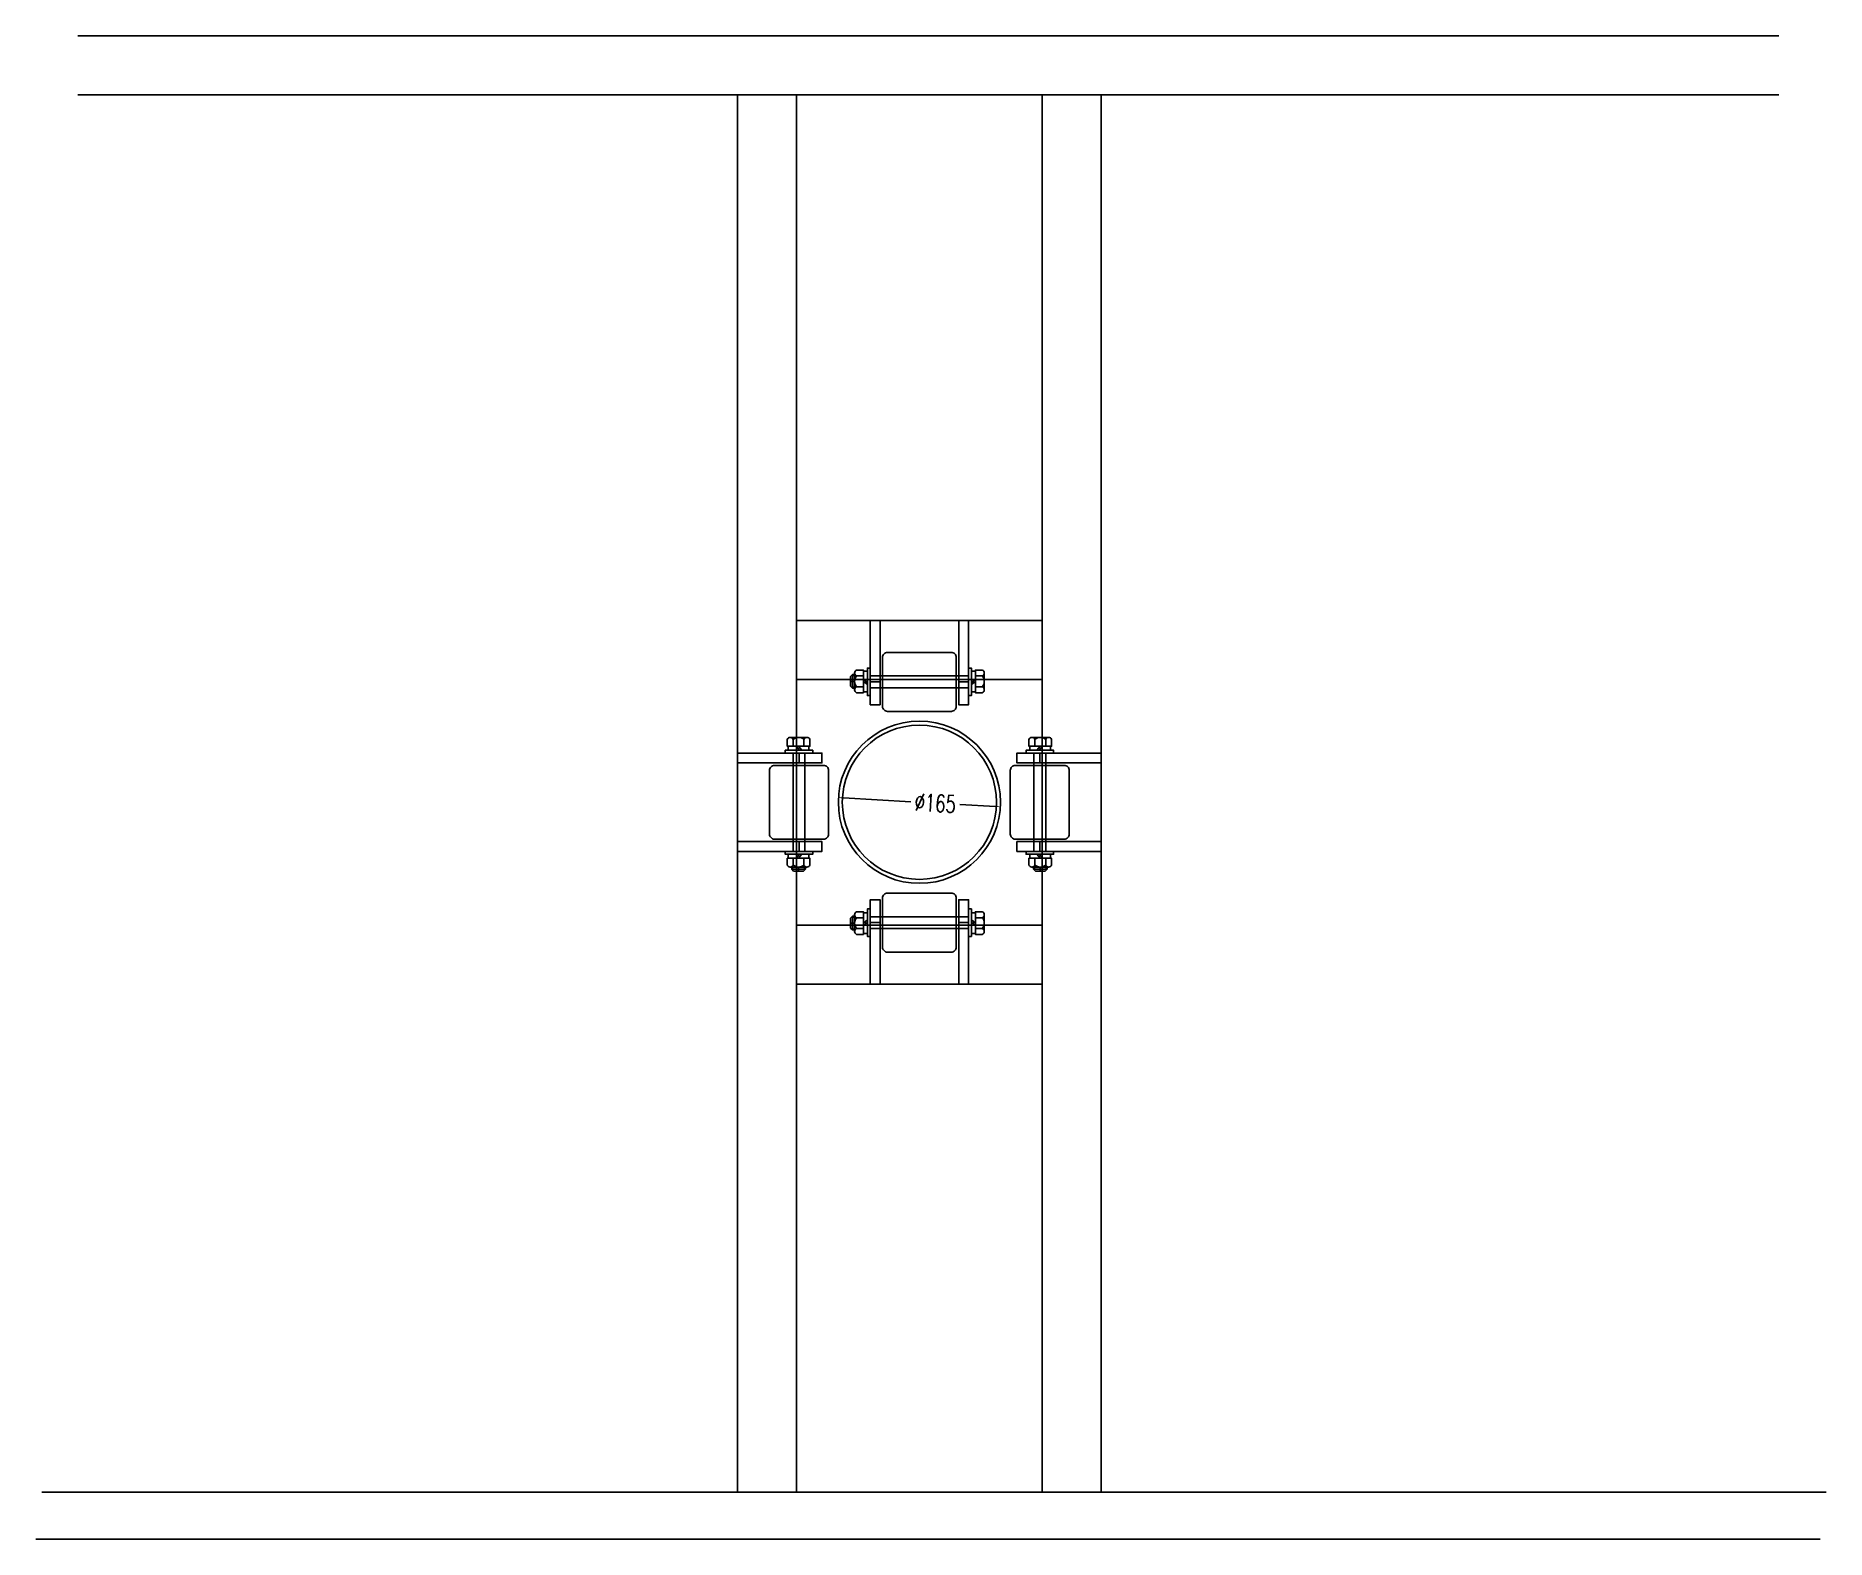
# Model space of a CAD drawing. Header units: millimetres. Extents: x -1442555 to -1309205, y 1400164 to 1531173.
# Drawn here: x -1318825 to -1317003, y 1409916 to 1411446 of the extents above; entities that cross this region are included whole.
import ezdxf

# ---------------------------------------------------------------- set-up
doc = ezdxf.new("R2010")
doc.units = ezdxf.units.MM
doc.header["$LTSCALE"] = 10
doc.linetypes.add('ACAD_ISO03W100', pattern=[30, 12, -18])
doc.layers.get('0').update_dxf_attribs({"linetype": 'CONTINUOUS'})
doc.layers.get('DEFPOINTS').update_dxf_attribs({"linetype": 'CONTINUOUS'})
doc.layers.add('W-ancillary measures附属措施', color=1, linetype='CONTINUOUS')
doc.layers.add('W-STEEL_FRAME钢架', color=3, linetype='CONTINUOUS')
doc.styles.add('STANDARD_T3', font='simplex.shx', dxfattribs={"width": 0.7, "bigfont": 'gbcbig.shx'})
doc.dimstyles.new('W&&5', dxfattribs={"dimtxt": 17.5, "dimasz": 5, "dimexe": 12.5, "dimexo": 15, "dimgap": 5, "dimtad": 1, "dimdec": 0, "dimzin": 0, "dimdsep": 46, "dimtxsty": 'STANDARD_T3', "dimcen": 0.09, "dimclrd": 1, "dimclre": 1, "dimclrt": 7, "dimazin": 2, "dimtfac": 1, "dimtdec": 0, "dimtix": 1, "dimtmove": 2, "dimatfit": 3, "dimfxl": 100, "dimtolj": 1, "dimtzin": 0, "dimarcsym": 0})

msp = doc.modelspace()

# ---------------------------------------------------------------- blocks, each defined once
blk = doc.blocks.new('*D429')
at = {"color": 1, "lineweight": -2, "transparency": 16777216}
for p, q in [((-1318003.6, 1410670.4), (-1317935.1, 1410666.5)), ((-1317848.9, 1410661.6), (-1317884.9, 1410663.7))]:
    blk.add_line(p, q, dxfattribs=at)
at = {"color": 1, "transparency": 16777216}
for points in [[(-1318003.6, 1410671.2), (-1318003.7, 1410669.5), (-1318008.6, 1410670.7)], [(-1317848.8, 1410662.5), (-1317848.9, 1410660.8), (-1317843.9, 1410661.4)]]:
    blk.add_solid(points, dxfattribs=at)
at = {"layer": 'DEFPOINTS', "color": 0, "transparency": 16777216}
for p in [(-1318008.6, 1410670.7, 0), (-1317843.9, 1410661.4, 0)]:
    blk.add_point(p, dxfattribs=at)
at = {"color": 7, "transparency": 16777216, "insert": (-1317910, 1410665.1), "char_height": 17.5, "attachment_point": 5, "rotation": 356.7708, "style": 'STANDARD_T3'}
blk.add_mtext('\\A1;∅165', dxfattribs=at)

# ---------------------------------------------------------------- dimensions: what is measured, and where the dimension line sits
dim = msp.add_diameter_dim_2p(p1=(-1318008.6, 1410670.7, 0), p2=(-1317843.9, 1410661.4, 0), dimstyle='W&&5')
dim.commit()
dim.dimension.update_dxf_attribs({"geometry": '*D429', "text_midpoint": (-1317910, 1410665.1), "dimtype": 163})

# ---------------------------------------------------------------- hatches: boundary and pattern name
h = msp.add_hatch(color=256)
h.dxf.hatch_style = 1
edge = h.paths.add_edge_path()
edge.add_arc((-1317926.2, 1410666), 82.5, 0, 360)
edge = h.paths.add_edge_path(flags=16)
edge.add_arc((-1317926.2, 1410666), 78.5, 0, 360)
edge = h.paths.add_edge_path()
edge.add_arc((-1317926.2, 1410666), 82.5, 0, 360)
edge = h.paths.add_edge_path(flags=16)
edge.add_arc((-1317926.2, 1410666), 78.5, 0, 360)

# ---------------------------------------------------------------- linework, layer by layer
at = {"color": 4}
for p, q in [((-1317992.2, 1410795, 0), (-1317995.2, 1410795, 0)), ((-1317992.2, 1410789, 0), (-1317996.2, 1410789, 0)), ((-1317995.2, 1410783, 0), (-1317992.2, 1410783, 0)), ((-1318055.2, 1410600, 0), (-1318055.2, 1410597, 0)), ((-1318049.2, 1410600, 0), (-1318049.2, 1410596, 0)), ((-1318043.2, 1410597, 0), (-1318043.2, 1410600, 0)), ((-1317809.2, 1410597, 0), (-1317809.2, 1410600, 0)), ((-1317803.2, 1410600, 0), (-1317803.2, 1410596, 0)), ((-1317797.2, 1410600, 0), (-1317797.2, 1410597, 0)), ((-1317992.2, 1410543, 0), (-1317996.2, 1410543, 0)), ((-1317995.2, 1410549, 0), (-1317992.2, 1410549, 0)), ((-1317992.2, 1410537, 0), (-1317995.2, 1410537, 0))]:
    msp.add_line(p, q, dxfattribs=at)
for p, q in [((-1317990.2, 1410794.5, 0), (-1317983.2, 1410794.5, 0)), ((-1317862.2, 1410794.5, 0), (-1317869.2, 1410794.5, 0)), ((-1317860.2, 1410782, 0), (-1317860.2, 1410796, 0)), ((-1317983.2, 1410783.5, 0), (-1317990.2, 1410783.5, 0)), ((-1317979.2, 1410788, 0), (-1317983.2, 1410791.3, 0)), ((-1317979.2, 1410785.7, 0), (-1317983.2, 1410789, 0)), ((-1317873.2, 1410788, 0), (-1317869.2, 1410791.3, 0)), ((-1317873.2, 1410785.7, 0), (-1317869.2, 1410789, 0)), ((-1317869.2, 1410783.5, 0), (-1317862.2, 1410783.5, 0)), ((-1318042.2, 1410732, 0), (-1318056.2, 1410732, 0)), ((-1318054.7, 1410730, 0), (-1318054.7, 1410723, 0)), ((-1318048.2, 1410719, 0), (-1318051.5, 1410723, 0)), ((-1318045.9, 1410719, 0), (-1318049.2, 1410723, 0)), ((-1318043.7, 1410723, 0), (-1318043.7, 1410730, 0)), ((-1317810.2, 1410732, 0), (-1317796.2, 1410732, 0)), ((-1317808.7, 1410723, 0), (-1317808.7, 1410730, 0)), ((-1317806.6, 1410719, 0), (-1317803.2, 1410723, 0)), ((-1317804.3, 1410719, 0), (-1317800.9, 1410723, 0)), ((-1317797.7, 1410730, 0), (-1317797.7, 1410723, 0)), ((-1318048.2, 1410613, 0), (-1318051.5, 1410609, 0)), ((-1318045.9, 1410613, 0), (-1318049.2, 1410609, 0)), ((-1317806.6, 1410613, 0), (-1317803.2, 1410609, 0)), ((-1317804.3, 1410613, 0), (-1317800.9, 1410609, 0)), ((-1318054.7, 1410602, 0), (-1318054.7, 1410609, 0)), ((-1318043.7, 1410609, 0), (-1318043.7, 1410602, 0)), ((-1317808.7, 1410609, 0), (-1317808.7, 1410602, 0)), ((-1317797.7, 1410602, 0), (-1317797.7, 1410609, 0)), ((-1317983.2, 1410548.5, 0), (-1317990.2, 1410548.5, 0)), ((-1317990.2, 1410537.5, 0), (-1317983.2, 1410537.5, 0)), ((-1317979.2, 1410546.4, 0), (-1317983.2, 1410543, 0)), ((-1317979.2, 1410544.1, 0), (-1317983.2, 1410540.7, 0)), ((-1317873.2, 1410546.4, 0), (-1317869.2, 1410543, 0)), ((-1317873.2, 1410544.1, 0), (-1317869.2, 1410540.7, 0)), ((-1317869.2, 1410548.5, 0), (-1317862.2, 1410548.5, 0)), ((-1317862.2, 1410537.5, 0), (-1317869.2, 1410537.5, 0)), ((-1317860.2, 1410550, 0), (-1317860.2, 1410536, 0))]:
    msp.add_line(p, q)
at = {"color": 6, "linetype": 'ACAD_ISO03W100'}
for p, q in [((-1317876.2, 1410794.5, 0), (-1317976.2, 1410794.5, 0)), ((-1317876.2, 1410782.5, 0), (-1317976.2, 1410782.5, 0)), ((-1318054.7, 1410716, 0), (-1318054.7, 1410616, 0)), ((-1318042.7, 1410716, 0), (-1318042.7, 1410616, 0)), ((-1317809.7, 1410716, 0), (-1317809.7, 1410616, 0)), ((-1317797.7, 1410716, 0), (-1317797.7, 1410616, 0)), ((-1317876.2, 1410549.5, 0), (-1317976.2, 1410549.5, 0)), ((-1317876.2, 1410537.5, 0), (-1317976.2, 1410537.5, 0))]:
    msp.add_line(p, q, dxfattribs=at)
at = {"color": 2}
for p, q in [((-1317976.2, 1410788.5, 0), (-1317966.2, 1410788.5, 0)), ((-1317886.2, 1410788.5, 0), (-1317876.2, 1410788.5, 0)), ((-1318048.7, 1410706, 0), (-1318048.7, 1410716, 0)), ((-1317803.7, 1410706, 0), (-1317803.7, 1410716, 0)), ((-1318048.7, 1410616, 0), (-1318048.7, 1410626, 0)), ((-1317803.7, 1410616, 0), (-1317803.7, 1410626, 0)), ((-1317976.2, 1410543.5, 0), (-1317966.2, 1410543.5, 0)), ((-1317886.2, 1410543.5, 0), (-1317876.2, 1410543.5, 0))]:
    msp.add_line(p, q, dxfattribs=at)
at = {"elevation": 0}
for points in [[(-1318051.2, 1410851), (-1317801.2, 1410851)], [(-1317994.2, 1410782), (-1317992.2, 1410782), (-1317992.2, 1410796), (-1317994.2, 1410796)], [(-1317979.2, 1410802.5), (-1317979.2, 1410774.5), (-1317976.2, 1410774.5), (-1317976.2, 1410802.5), (-1317979.2, 1410802.5), (-1317979.2, 1410801.5)], [(-1317873.2, 1410802.5), (-1317873.2, 1410774.5), (-1317876.2, 1410774.5), (-1317876.2, 1410802.5), (-1317873.2, 1410802.5), (-1317873.2, 1410801.5)], [(-1318051.2, 1410791), (-1317801.2, 1410791)], [(-1318062.7, 1410719), (-1318034.7, 1410719), (-1318034.7, 1410716), (-1318062.7, 1410716), (-1318062.7, 1410719), (-1318061.7, 1410719)], [(-1317789.7, 1410719), (-1317817.7, 1410719), (-1317817.7, 1410716), (-1317789.7, 1410716), (-1317789.7, 1410719), (-1317790.7, 1410719)], [(-1318062.7, 1410613), (-1318034.7, 1410613), (-1318034.7, 1410616), (-1318062.7, 1410616), (-1318062.7, 1410613), (-1318061.7, 1410613)], [(-1317789.7, 1410613), (-1317817.7, 1410613), (-1317817.7, 1410616), (-1317789.7, 1410616), (-1317789.7, 1410613), (-1317790.7, 1410613)], [(-1318042.2, 1410598), (-1318042.2, 1410600), (-1318056.2, 1410600), (-1318056.2, 1410598)], [(-1317810.2, 1410598), (-1317810.2, 1410600), (-1317796.2, 1410600), (-1317796.2, 1410598)], [(-1317979.2, 1410529.5), (-1317979.2, 1410557.5), (-1317976.2, 1410557.5), (-1317976.2, 1410529.5), (-1317979.2, 1410529.5), (-1317979.2, 1410530.5)], [(-1317873.2, 1410529.5), (-1317873.2, 1410557.5), (-1317876.2, 1410557.5), (-1317876.2, 1410529.5), (-1317873.2, 1410529.5), (-1317873.2, 1410530.5)], [(-1317801.2, 1410541), (-1318051.2, 1410541)], [(-1317994.2, 1410550), (-1317992.2, 1410550), (-1317992.2, 1410536), (-1317994.2, 1410536)], [(-1317801.2, 1410481), (-1318051.2, 1410481)]]:
    msp.add_lwpolyline(points, dxfattribs=at)
for points in [[(-1317966.2, 1410851), (-1317966.2, 1410765.2), (-1317976.2, 1410765.2), (-1317976.2, 1410851)], [(-1317876.2, 1410851), (-1317876.2, 1410765.2), (-1317886.2, 1410765.2), (-1317886.2, 1410851)], [(-1317996.2, 1410784), (-1317994.2, 1410782), (-1317994.2, 1410796), (-1317996.2, 1410794)], [(-1317992.2, 1410780.5), (-1317992.2, 1410783.5), (-1317992.2, 1410794.5), (-1317992.2, 1410797.5)], [(-1317860.2, 1410780.5), (-1317860.2, 1410783.5), (-1317860.2, 1410794.5), (-1317860.2, 1410797.5)], [(-1318040.7, 1410732), (-1318043.7, 1410732), (-1318054.7, 1410732), (-1318057.7, 1410732)], [(-1317811.7, 1410732), (-1317808.7, 1410732), (-1317797.7, 1410732), (-1317794.7, 1410732)], [(-1318111.2, 1410716), (-1318025.5, 1410716), (-1318025.5, 1410706), (-1318111.2, 1410706)], [(-1317741.2, 1410716), (-1317827, 1410716), (-1317827, 1410706), (-1317741.2, 1410706)], [(-1318111.2, 1410626), (-1318025.5, 1410626), (-1318025.5, 1410616), (-1318111.2, 1410616)], [(-1317741.2, 1410626), (-1317827, 1410626), (-1317827, 1410616), (-1317741.2, 1410616)], [(-1318040.7, 1410600), (-1318043.7, 1410600), (-1318054.7, 1410600), (-1318057.7, 1410600)], [(-1318044.2, 1410596), (-1318042.2, 1410598), (-1318056.2, 1410598), (-1318054.2, 1410596)], [(-1317811.7, 1410600), (-1317808.7, 1410600), (-1317797.7, 1410600), (-1317794.7, 1410600)], [(-1317808.2, 1410596), (-1317810.2, 1410598), (-1317796.2, 1410598), (-1317798.2, 1410596)], [(-1317966.2, 1410481), (-1317966.2, 1410566.8), (-1317976.2, 1410566.8), (-1317976.2, 1410481)], [(-1317876.2, 1410481), (-1317876.2, 1410566.8), (-1317886.2, 1410566.8), (-1317886.2, 1410481)], [(-1317996.2, 1410548), (-1317994.2, 1410550), (-1317994.2, 1410536), (-1317996.2, 1410538)], [(-1317992.2, 1410551.5), (-1317992.2, 1410548.5), (-1317992.2, 1410537.5), (-1317992.2, 1410534.5)], [(-1317860.2, 1410551.5), (-1317860.2, 1410548.5), (-1317860.2, 1410537.5), (-1317860.2, 1410534.5)]]:
    msp.add_lwpolyline(points, close=True, dxfattribs=at)
for points in [[(-1317958.7, 1410818.5), (-1317893.7, 1410818.5, -0.414214), (-1317888.7, 1410813.5), (-1317888.7, 1410763.5, -0.414214), (-1317893.7, 1410758.5), (-1317958.7, 1410758.5, -0.414214), (-1317963.7, 1410763.5), (-1317963.7, 1410813.5, -0.414214)], [(-1317990.2, 1410777.5), (-1317983.2, 1410777.5), (-1317983.2, 1410778.5), (-1317979.2, 1410778.5), (-1317979.2, 1410799.5), (-1317983.2, 1410799.5), (-1317983.2, 1410778.5), (-1317983.2, 1410800.5), (-1317990.2, 1410800.5, 0.666667), (-1317990.2, 1410794.5, 0.363636), (-1317990.2, 1410783.5, 0.666667)], [(-1317862.2, 1410777.5), (-1317869.2, 1410777.5), (-1317869.2, 1410778.5), (-1317873.2, 1410778.5), (-1317873.2, 1410799.5), (-1317869.2, 1410799.5), (-1317869.2, 1410778.5), (-1317869.2, 1410800.5), (-1317862.2, 1410800.5, -0.666667), (-1317862.2, 1410794.5, -0.363636), (-1317862.2, 1410783.5, -0.666667)], [(-1318037.7, 1410730), (-1318037.7, 1410723), (-1318038.7, 1410723), (-1318038.7, 1410719), (-1318059.7, 1410719), (-1318059.7, 1410723), (-1318038.7, 1410723), (-1318060.7, 1410723), (-1318060.7, 1410730, -0.666667), (-1318054.7, 1410730, -0.363636), (-1318043.7, 1410730, -0.666667)], [(-1317814.7, 1410730), (-1317814.7, 1410723), (-1317813.7, 1410723), (-1317813.7, 1410719), (-1317792.7, 1410719), (-1317792.7, 1410723), (-1317813.7, 1410723), (-1317791.7, 1410723), (-1317791.7, 1410730, 0.666667), (-1317797.7, 1410730, 0.363636), (-1317808.7, 1410730, 0.666667)], [(-1318078.7, 1410633.5), (-1318078.7, 1410698.5, -0.414214), (-1318073.7, 1410703.5), (-1318023.7, 1410703.5, -0.414214), (-1318018.7, 1410698.5), (-1318018.7, 1410633.5, -0.414214), (-1318023.7, 1410628.5), (-1318073.7, 1410628.5, -0.414214)], [(-1317773.7, 1410633.5), (-1317773.7, 1410698.5, 0.414214), (-1317778.7, 1410703.5), (-1317828.7, 1410703.5, 0.414214), (-1317833.7, 1410698.5), (-1317833.7, 1410633.5, 0.414214), (-1317828.7, 1410628.5), (-1317778.7, 1410628.5, 0.414214)], [(-1318037.7, 1410602), (-1318037.7, 1410609), (-1318038.7, 1410609), (-1318038.7, 1410613), (-1318059.7, 1410613), (-1318059.7, 1410609), (-1318038.7, 1410609), (-1318060.7, 1410609), (-1318060.7, 1410602, 0.666667), (-1318054.7, 1410602, 0.363636), (-1318043.7, 1410602, 0.666667)], [(-1317814.7, 1410602), (-1317814.7, 1410609), (-1317813.7, 1410609), (-1317813.7, 1410613), (-1317792.7, 1410613), (-1317792.7, 1410609), (-1317813.7, 1410609), (-1317791.7, 1410609), (-1317791.7, 1410602, -0.666667), (-1317797.7, 1410602, -0.363636), (-1317808.7, 1410602, -0.666667)], [(-1317958.7, 1410513.5), (-1317893.7, 1410513.5, 0.414214), (-1317888.7, 1410518.5), (-1317888.7, 1410568.5, 0.414214), (-1317893.7, 1410573.5), (-1317958.7, 1410573.5, 0.414214), (-1317963.7, 1410568.5), (-1317963.7, 1410518.5, 0.414214)], [(-1317990.2, 1410554.5), (-1317983.2, 1410554.5), (-1317983.2, 1410553.5), (-1317979.2, 1410553.5), (-1317979.2, 1410532.5), (-1317983.2, 1410532.5), (-1317983.2, 1410553.5), (-1317983.2, 1410531.5), (-1317990.2, 1410531.5, -0.666667), (-1317990.2, 1410537.5, -0.363636), (-1317990.2, 1410548.5, -0.666667)], [(-1317862.2, 1410554.5), (-1317869.2, 1410554.5), (-1317869.2, 1410553.5), (-1317873.2, 1410553.5), (-1317873.2, 1410532.5), (-1317869.2, 1410532.5), (-1317869.2, 1410553.5), (-1317869.2, 1410531.5), (-1317862.2, 1410531.5, 0.666667), (-1317862.2, 1410537.5, 0.363636), (-1317862.2, 1410548.5, 0.666667)]]:
    msp.add_lwpolyline(points, format="xyb", close=True, dxfattribs=at)
at = {"layer": 'W-ancillary measures附属措施'}
for radius in [82.5, 82.5, 82.5, 82.5, 78.5, 78.5, 78.5, 78.5]:
    msp.add_circle((-1317926.2, 1410666, 0), radius, dxfattribs=at)
at = {"layer": 'W-STEEL_FRAME钢架', "elevation": 0}
for points in [[(-1317051.6, 1411446), (-1318782.7, 1411446)], [(-1318782.7, 1411386), (-1317051.6, 1411386)], [(-1317003.4, 1409964), (-1318819.2, 1409964)], [(-1318825.4, 1409916), (-1317009.6, 1409916)]]:
    msp.add_lwpolyline(points, dxfattribs=at)
for points in [[(-1318111.2, 1409964), (-1318051.2, 1409964), (-1318051.2, 1411386), (-1318111.2, 1411386)], [(-1317741.2, 1409964), (-1317801.2, 1409964), (-1317801.2, 1411386), (-1317741.2, 1411386)]]:
    msp.add_lwpolyline(points, close=True, dxfattribs=at)

msp.set_redraw_order([(e.dxf.handle, doc.entitydb.next_handle()) for e in msp.query("TEXT MTEXT ATTDEF DIMENSION ARC_DIMENSION")])  # texts and dimensions are drawn at this point

doc.saveas('drawing.dxf')
